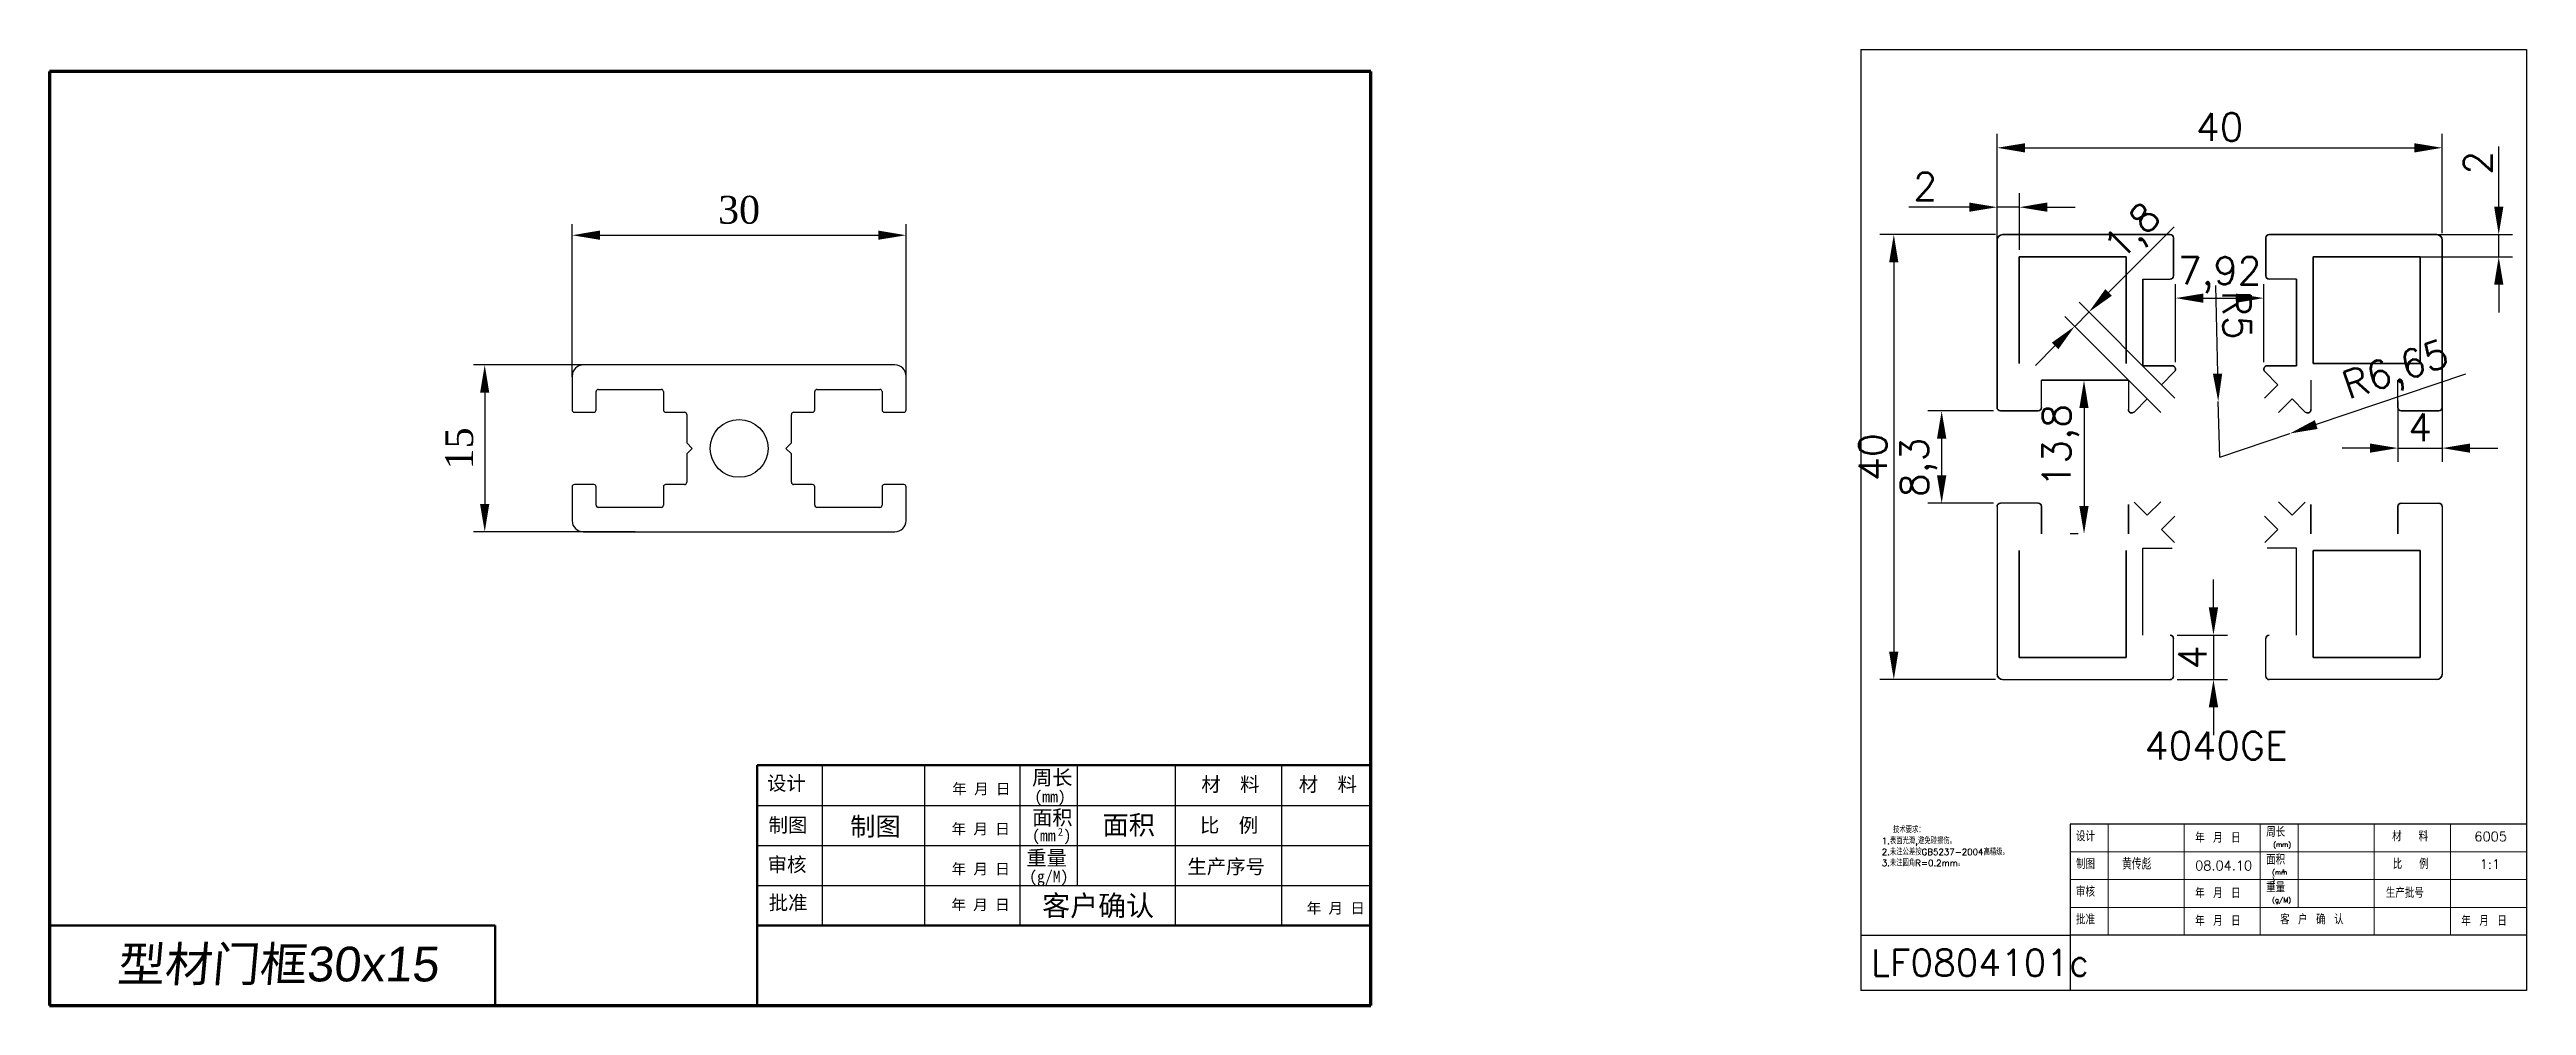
# Model space of a CAD drawing. Header units: millimetres. Extents: x 667 to 3290, y 428 to 2286.
# Drawn here: x 1405.6 to 1628.2, y 483.9 to 569.8 of the extents above; entities that cross this region are included whole.
import ezdxf

# ---------------------------------------------------------------- set-up
doc = ezdxf.new("R2010")
doc.units = ezdxf.units.MM
doc.layers.add('DIMENSION', color=1, linetype='Continuous')
doc.layers.add('细线', color=100, linetype='Continuous')
for name, color, linetype, lineweight in [('实体1', 5, 'Continuous', 50), ('文字层', 10, 'Continuous', 0), ('标注层', 210, 'Continuous', 0), ('粗实线', 130, 'Continuous', 30), ('细实线', 130, 'Continuous', 0)]:
    doc.layers.add(name, color=color, linetype=linetype, lineweight=lineweight)
doc.styles.add('ROMANS', font='romans.shx', dxfattribs={"oblique": 5})
doc.styles.get("Standard").update_dxf_attribs({"font": 'txt', "bigfont": 'gbcbig.shx'})
doc.styles.add('TIMES', font='times.ttf')
doc.styles.add('宋体', font='', dxfattribs={"height": 2.5})
doc.styles.add('文字', font='')
doc.styles.get('宋体').set_extended_font_data('SimSun')
doc.styles.get('文字').set_extended_font_data('KaiTi_GB2312')
doc.dimstyles.new('ISO-25', dxfattribs={"dimtxt": 2.5, "dimasz": 2.5, "dimexe": 1.25, "dimexo": 0.625, "dimtad": 1, "dimtxsty": 'Standard', "dimcen": 2.5, "dimadec": 0, "dimazin": 0, "dimtfac": 1, "dimtmove": 0, "dimatfit": 3, "dimfxl": 1, "dimarcsym": 0})

msp = doc.modelspace()

# ---------------------------------------------------------------- texts
at = {"insert": (1411.642, 489.182), "char_height": 3.12, "width": 37.1019, "attachment_point": 1, "style": 'ROMANS'}
msp.add_mtext('{\\fSimSun|b0|i0|c134|p2;型材门框\\fArial|b0|i0|c0|p34;30x15}', dxfattribs=at)
at = {"layer": '实体1'}
for s, height, style, p in [('周长', 1.3304, '宋体', (1493.888, 503.727)), ('设计', 1.2792, '宋体', (1470.074, 503.24)), ('年 月 日', 0.9594, '宋体', (1486.714, 502.892)), ('(mm)', 1.0393, '文字', (1494.089, 502.156)), ('材  料', 1.2792, '宋体', (1509.09, 503.141)), ('材  料', 1.2792, '宋体', (1517.849, 503.141)), ('制图', 1.2792, '宋体', (1470.21, 499.479)), ('制图', 1.6629, '宋体', (1477.546, 499.161)), ('面积', 1.3304, '宋体', (1493.888, 500.129)), ('面积', 1.7295, '宋体', (1500.209, 499.26)), ('比  例', 1.2792, '宋体', (1508.967, 499.464)), ('年 月 日', 0.9594, '宋体', (1486.655, 499.294)), ('(mm )', 1.0393, '文字', (1493.883, 498.663)), ('2', 0.686, '文字', (1496.199, 499.161)), ('审核', 1.2792, '宋体', (1470.125, 495.929)), ('年 月 日', 0.9594, '宋体', (1486.655, 495.697)), ('重量', 1.3304, '宋体', (1493.378, 496.497)), ('生产序号', 1.2792, '宋体', (1507.837, 495.746)), ('(g/M)', 1.0393, '文字', (1493.621, 494.976)), ('客户确认', 1.842, '宋体', (1494.797, 491.953)), ('批准', 1.2792, '宋体', (1470.219, 492.502)), ('年 月 日', 0.9594, '宋体', (1486.637, 492.483)), ('年 月 日', 0.9594, '宋体', (1518.559, 492.173))]:
    msp.add_text(s, height=height, dxfattribs=dict(at, style=style)).set_placement(p)
at = {"layer": '文字层', "attachment_point": 1}
for s, insert, char_height, width in [('1.表面光滑,避免碰擦伤。', (1570.225, 498.983, 18.171), 0.56953, 9.726), ('  技术要求：', (1570.225, 499.98, 18.171), 0.5695, 9.726), ('设计', (1587.678, 499.521, 18.171), 0.8543, 2.4856), ('年 月 日', (1598.383, 499.392, 18.171), 0.8543, 4.77968), ('周长', (1604.764, 499.916, 18.171), 0.8543, 2.4856), ('(mm)', (1605.398, 498.581, 18.171), 0.4271, 1.5833), ('材  料', (1616.079, 499.521, 18.171), 0.8543, 3.72026), ('6005', (1623.471, 499.521, 18.171), 0.8543, 4.44234), ('2.未注公差按GB5237-2004高精级。', (1570.225, 497.986, 18.171), 0.56953, 13.11896), ('3.未注圆角R=0.2mm。', (1570.225, 496.99, 18.171), 0.56953, 7.4473), ('制图', (1587.678, 497.029, 18.171), 0.8543, 2.4856), ('黄传彪', (1591.831, 497.143, 18.171), 1.0252, 4.62004), ('08.04.10', (1598.383, 496.901, 18.171), 0.8543, 4.81692), ('面积', (1604.764, 497.424, 18.171), 0.8543, 2.4856), ('比  例', (1616.134, 497.029, 18.171), 0.8543, 3.72026), ('1:1', (1623.953, 497.029, 18.171), 0.8543, 1.87945), ('审核', (1587.678, 494.537, 18.171), 0.8543, 2.4856), ('年 月 日', (1598.383, 494.409, 18.171), 0.8543, 4.77968), ('重量', (1604.764, 494.933, 18.171), 0.8543, 2.4856), ('(mm )', (1605.298, 496.089, 18.171), 0.4271, 1.5418), ('2', (1606.22, 496.087, 18.171), 0.214, 0.21332), ('生产批号', (1615.516, 494.435, 18.171), 0.8543, 4.93865), ('批准', (1587.678, 492.046, 18.171), 0.8543, 2.4856), ('年 月 日', (1598.383, 491.917, 18.171), 0.8543, 4.77968), ('(g/M)', (1605.298, 493.598, 18.171), 0.4271, 1.5833), ('客 户 确 认', (1606.018, 492.046, 18.171), 0.8543, 6.89133), ('年 月 日', (1622.303, 491.917, 18.171), 0.8543, 4.73354), ('{\\H1.042x;LF0804101c}', (1569.244, 488.93, 18.171), 2.27812, 17.42766)]:
    msp.add_mtext(s, dxfattribs=dict(at, insert=insert, char_height=char_height, width=width))
at = {"layer": '标注层', "insert": (1593.842, 508.508, 18.171), "char_height": 2.5, "width": 23.02911, "attachment_point": 1}
msp.add_mtext('4040GE', dxfattribs=at)

# ---------------------------------------------------------------- blocks, each defined once
blk = doc.blocks.new('*D949')
at = {"layer": 'DEFPOINTS', "color": 0, "transparency": 16777216}
for p in [(1588.83, 546.22), (1595.96, 539.09, -28.43), (1594.69, 537.82, -28.43)]:
    blk.add_point(p, dxfattribs=at)
at = {"layer": '标注层', "color": 0, "lineweight": -2, "transparency": 16777216}
for p, q in [((1590.6, 547.99), (1596.49, 553.88)), ((1594.24, 538.26), (1586.68, 545.83)), ((1587.56, 544.94), (1588.83, 546.22)), ((1595.52, 539.53), (1587.95, 547.1)), ((1585.79, 543.18), (1584.03, 541.41))]:
    blk.add_line(p, q, dxfattribs=at)
at = {"layer": '标注层', "color": 0, "transparency": 16777216}
for points in [[(1590.31, 548.28), (1590.9, 547.69), (1588.83, 546.22)], [(1585.5, 543.47), (1586.09, 542.88), (1587.56, 544.94)]]:
    blk.add_solid(points, dxfattribs=at)
at = {"layer": '标注层', "color": 0, "transparency": 16777216, "insert": (1592.96, 553.29), "char_height": 2.5, "attachment_point": 5, "rotation": 45}
blk.add_mtext('1,8', dxfattribs=at)
blk = doc.blocks.new('*D950')
at = {"layer": 'DEFPOINTS', "color": 0, "transparency": 16777216}
for p in [(1604.55, 547.48), (1596.62, 541.09, -28.43), (1604.55, 541.09, -28.43)]:
    blk.add_point(p, dxfattribs=at)
at = {"layer": '标注层', "color": 0, "lineweight": -2, "transparency": 16777216}
for p, q in [((1596.62, 541.72), (1596.62, 548.73)), ((1599.12, 547.48), (1602.05, 547.48)), ((1604.55, 541.72), (1604.55, 548.73))]:
    blk.add_line(p, q, dxfattribs=at)
at = {"layer": '标注层', "color": 0, "transparency": 16777216}
for points in [[(1599.12, 547.89), (1599.12, 547.06), (1596.62, 547.48)], [(1602.05, 547.89), (1602.05, 547.06), (1604.55, 547.48)]]:
    blk.add_solid(points, dxfattribs=at)
at = {"layer": '标注层', "color": 0, "transparency": 16777216, "insert": (1600.59, 549.56), "char_height": 2.5, "attachment_point": 5}
blk.add_mtext('7,92', dxfattribs=at)
blk = doc.blocks.new('*D951')
at = {"layer": 'DEFPOINTS', "color": 0, "transparency": 16777216}
for p in [(1616.59, 538.87, -28.43), (1620.59, 538.87, -28.43), (1620.59, 534)]:
    blk.add_point(p, dxfattribs=at)
at = {"layer": '标注层', "color": 0, "lineweight": -2, "transparency": 16777216}
for p, q in [((1616.59, 538.24), (1616.59, 532.75)), ((1620.59, 538.24), (1620.59, 532.75)), ((1614.09, 534), (1611.59, 534)), ((1616.59, 534), (1620.59, 534)), ((1623.09, 534), (1625.59, 534))]:
    blk.add_line(p, q, dxfattribs=at)
at = {"layer": '标注层', "color": 0, "transparency": 16777216}
for points in [[(1614.09, 534.41), (1614.09, 533.58), (1616.59, 534)], [(1623.09, 534.41), (1623.09, 533.58), (1620.59, 534)]]:
    blk.add_solid(points, dxfattribs=at)
at = {"layer": '标注层', "color": 0, "transparency": 16777216, "insert": (1618.59, 535.87), "char_height": 2.5, "attachment_point": 5}
blk.add_mtext('4', dxfattribs=at)
blk = doc.blocks.new('*D952')
at = {"layer": 'DEFPOINTS', "color": 0, "transparency": 16777216}
for p in [(1580.59, 555.65), (1580.59, 551.19, -28.43), (1582.59, 551.19, -28.43)]:
    blk.add_point(p, dxfattribs=at)
at = {"layer": '标注层', "color": 0, "lineweight": -2, "transparency": 16777216}
for p, q in [((1580.59, 551.82), (1580.59, 556.9)), ((1582.59, 551.82), (1582.59, 556.9)), ((1578.09, 555.65), (1572.67, 555.65)), ((1582.59, 555.65), (1580.59, 555.65)), ((1585.09, 555.65), (1587.59, 555.65))]:
    blk.add_line(p, q, dxfattribs=at)
at = {"layer": '标注层', "color": 0, "transparency": 16777216}
for points in [[(1578.09, 556.07), (1578.09, 555.24), (1580.59, 555.65)], [(1585.09, 556.07), (1585.09, 555.24), (1582.59, 555.65)]]:
    blk.add_solid(points, dxfattribs=at)
at = {"layer": '标注层', "color": 0, "transparency": 16777216, "insert": (1574.13, 557.53), "char_height": 2.5, "attachment_point": 5}
blk.add_mtext('2', dxfattribs=at)
blk = doc.blocks.new('*D953')
at = {"layer": 'DEFPOINTS', "color": 0, "transparency": 16777216}
for p in [(1616.04, 553.19, -28.43), (1625.66, 553.19), (1616.04, 551.19, -28.43)]:
    blk.add_point(p, dxfattribs=at)
at = {"layer": '标注层', "color": 0, "lineweight": -2, "transparency": 16777216}
for p, q in [((1625.66, 555.69), (1625.66, 561.11)), ((1616.67, 553.19), (1626.91, 553.19)), ((1625.66, 551.19), (1625.66, 553.19)), ((1616.67, 551.19), (1626.91, 551.19)), ((1625.66, 548.69), (1625.66, 546.19))]:
    blk.add_line(p, q, dxfattribs=at)
at = {"layer": '标注层', "color": 0, "transparency": 16777216}
for points in [[(1625.25, 555.69), (1626.08, 555.69), (1625.66, 553.19)], [(1625.25, 548.69), (1626.08, 548.69), (1625.66, 551.19)]]:
    blk.add_solid(points, dxfattribs=at)
at = {"layer": '标注层', "color": 0, "transparency": 16777216, "insert": (1623.79, 559.65), "char_height": 2.5, "attachment_point": 5, "rotation": 90}
blk.add_mtext('2', dxfattribs=at)
blk = doc.blocks.new('*D954')
at = {"layer": 'DEFPOINTS', "color": 0, "transparency": 16777216}
for p in [(1596.14, 517.19), (1596.14, 513.19), (1600.03, 513.19)]:
    blk.add_point(p, dxfattribs=at)
at = {"layer": '标注层', "color": 0, "lineweight": -2, "transparency": 16777216}
for p, q in [((1600.03, 519.69), (1600.03, 522.19)), ((1596.76, 517.19), (1601.28, 517.19)), ((1600.03, 517.19), (1600.03, 513.19)), ((1596.76, 513.19), (1601.28, 513.19)), ((1600.03, 510.69), (1600.03, 508.19))]:
    blk.add_line(p, q, dxfattribs=at)
at = {"layer": '标注层', "color": 0, "transparency": 16777216}
for points in [[(1599.61, 519.69), (1600.45, 519.69), (1600.03, 517.19)], [(1599.61, 510.69), (1600.45, 510.69), (1600.03, 513.19)]]:
    blk.add_solid(points, dxfattribs=at)
at = {"layer": '标注层', "color": 0, "transparency": 16777216, "insert": (1598.15, 515.19), "char_height": 2.5, "attachment_point": 5, "rotation": 90}
blk.add_mtext('4', dxfattribs=at)
blk = doc.blocks.new('*D955')
at = {"layer": 'DEFPOINTS', "color": 0, "transparency": 16777216}
for p in [(1600.46, 538.19, -58.43), (1600.59, 533.19, -58.43)]:
    blk.add_point(p, dxfattribs=at)
at = {"layer": '标注层', "color": 0, "lineweight": -2, "transparency": 16777216}
for p, q in [((1600.2, 548.6), (1600.4, 540.69)), ((1600.59, 533.19), (1600.46, 538.19))]:
    blk.add_line(p, q, dxfattribs=at)
at = {"layer": '标注层', "color": 0, "transparency": 16777216}
blk.add_solid([(1600.82, 540.7), (1599.98, 540.68), (1600.46, 538.19)], dxfattribs=at)
at = {"layer": '标注层', "color": 0, "transparency": 16777216, "insert": (1602.14, 545.94), "char_height": 2.5, "attachment_point": 5, "rotation": 271.4393}
blk.add_mtext('R5', dxfattribs=at)
blk = doc.blocks.new('*D956')
at = {"layer": 'DEFPOINTS', "color": 0, "transparency": 16777216}
for p in [(1606.89, 535.31, -28.43), (1600.59, 533.19, -28.43)]:
    blk.add_point(p, dxfattribs=at)
at = {"layer": '标注层', "color": 0, "lineweight": -2, "transparency": 16777216}
for p, q in [((1622.68, 540.63), (1609.26, 536.11)), ((1600.59, 533.19), (1606.89, 535.31))]:
    blk.add_line(p, q, dxfattribs=at)
at = {"layer": '标注层', "color": 0, "transparency": 16777216}
blk.add_solid([(1609.13, 536.51), (1609.39, 535.72), (1606.89, 535.31)], dxfattribs=at)
at = {"layer": '标注层', "color": 0, "transparency": 16777216, "insert": (1616.49, 540.74), "char_height": 2.5, "attachment_point": 5, "rotation": 18.6109}
blk.add_mtext('R6,65', dxfattribs=at)
blk = doc.blocks.new('*D957')
at = {"layer": 'DEFPOINTS', "color": 0, "transparency": 16777216}
for p in [(1581.09, 553.19, -28.43), (1571.31, 513.19), (1581.09, 513.19, -28.43)]:
    blk.add_point(p, dxfattribs=at)
at = {"layer": '标注层', "color": 0, "lineweight": -2, "transparency": 16777216}
for p, q in [((1580.46, 553.19), (1570.06, 553.19)), ((1571.31, 550.69), (1571.31, 515.69)), ((1580.46, 513.19), (1570.06, 513.19))]:
    blk.add_line(p, q, dxfattribs=at)
at = {"layer": '标注层', "color": 0, "transparency": 16777216}
for points in [[(1570.89, 550.69), (1571.72, 550.69), (1571.31, 553.19)], [(1570.89, 515.69), (1571.72, 515.69), (1571.31, 513.19)]]:
    blk.add_solid(points, dxfattribs=at)
at = {"layer": '标注层', "color": 0, "transparency": 16777216, "insert": (1569.43, 533.19), "char_height": 2.5, "attachment_point": 5, "rotation": 90}
blk.add_mtext('40', dxfattribs=at)
blk = doc.blocks.new('*D958')
at = {"layer": 'DEFPOINTS', "color": 0, "transparency": 16777216}
for p in [(1620.59, 560.99), (1580.59, 552.69, -58.43), (1620.59, 552.69, -28.43)]:
    blk.add_point(p, dxfattribs=at)
at = {"layer": '标注层', "color": 0, "lineweight": -2, "transparency": 16777216}
for p, q in [((1580.59, 553.32), (1580.59, 562.24)), ((1583.09, 560.99), (1618.09, 560.99)), ((1620.59, 553.32), (1620.59, 562.24))]:
    blk.add_line(p, q, dxfattribs=at)
at = {"layer": '标注层', "color": 0, "transparency": 16777216}
for points in [[(1583.09, 561.4), (1583.09, 560.57), (1580.59, 560.99)], [(1618.09, 561.4), (1618.09, 560.57), (1620.59, 560.99)]]:
    blk.add_solid(points, dxfattribs=at)
at = {"layer": '标注层', "color": 0, "transparency": 16777216, "insert": (1600.59, 562.86), "char_height": 2.5, "attachment_point": 5}
blk.add_mtext('40', dxfattribs=at)
blk = doc.blocks.new('*D959')
at = {"layer": 'DEFPOINTS', "color": 0, "transparency": 16777216}
for p in [(1588.49, 540.09, -58.43), (1588.4, 526.29), (1588.49, 526.29, -28.43)]:
    blk.add_point(p, dxfattribs=at)
at = {"layer": '标注层', "color": 0, "lineweight": -2, "transparency": 16777216}
for p, q in [((1587.86, 540.09), (1587.15, 540.09)), ((1588.4, 537.59), (1588.4, 528.79)), ((1587.86, 526.29), (1587.15, 526.29))]:
    blk.add_line(p, q, dxfattribs=at)
at = {"layer": '标注层', "color": 0, "transparency": 16777216}
for points in [[(1587.98, 537.59), (1588.81, 537.59), (1588.4, 540.09)], [(1587.98, 528.79), (1588.81, 528.79), (1588.4, 526.29)]]:
    blk.add_solid(points, dxfattribs=at)
at = {"layer": '标注层', "color": 0, "transparency": 16777216, "insert": (1586.31, 534.21), "char_height": 2.5, "attachment_point": 5, "rotation": 90}
blk.add_mtext('13,8', dxfattribs=at)
blk = doc.blocks.new('*D960')
at = {"layer": 'DEFPOINTS', "color": 0, "transparency": 16777216}
for p in [(1580.89, 537.34, -58.43), (1575.61, 529.04), (1580.89, 529.04, -28.43)]:
    blk.add_point(p, dxfattribs=at)
at = {"layer": '标注层', "color": 0, "lineweight": -2, "transparency": 16777216}
for p, q in [((1580.26, 537.34), (1574.36, 537.34)), ((1575.61, 534.84), (1575.61, 531.54)), ((1580.26, 529.04), (1574.36, 529.04))]:
    blk.add_line(p, q, dxfattribs=at)
at = {"layer": '标注层', "color": 0, "transparency": 16777216}
for points in [[(1575.19, 534.84), (1576.03, 534.84), (1575.61, 537.34)], [(1575.19, 531.54), (1576.03, 531.54), (1575.61, 529.04)]]:
    blk.add_solid(points, dxfattribs=at)
at = {"layer": '标注层', "color": 0, "transparency": 16777216, "insert": (1573.53, 532.27), "char_height": 2.5, "attachment_point": 5, "rotation": 90}
blk.add_mtext('8,3', dxfattribs=at)
blk = doc.blocks.new('*D1289')
at = {"layer": 'DEFPOINTS', "color": 0, "transparency": 16777216}
for p in [(1458.72, 541.47), (1444.71, 526.47), (1458.72, 526.47)]:
    blk.add_point(p, dxfattribs=at)
at = {"layer": 'DIMENSION', "lineweight": -2, "transparency": 16777216}
for p, q in [((1458.22, 541.47), (1443.71, 541.47)), ((1444.71, 538.97), (1444.71, 528.97)), ((1458.22, 526.47), (1443.71, 526.47))]:
    blk.add_line(p, q, dxfattribs=at)
at = {"layer": 'DIMENSION', "transparency": 16777216}
for points in [[(1444.29, 538.97), (1445.12, 538.97), (1444.71, 541.47)], [(1444.29, 528.97), (1445.12, 528.97), (1444.71, 526.47)]]:
    blk.add_solid(points, dxfattribs=at)
at = {"layer": 'DIMENSION', "transparency": 16777216, "insert": (1442.43, 533.97), "char_height": 2.5, "attachment_point": 5, "rotation": 90, "style": 'TIMES'}
blk.add_mtext('15', dxfattribs=at)
blk = doc.blocks.new('*D1290')
at = {"layer": 'DEFPOINTS', "color": 0, "transparency": 16777216}
for p in [(1482.56, 553.13), (1452.56, 539.91), (1482.56, 539.44)]:
    blk.add_point(p, dxfattribs=at)
at = {"layer": 'DIMENSION', "lineweight": -2, "transparency": 16777216}
for p, q in [((1452.56, 540.41), (1452.56, 554.13)), ((1455.06, 553.13), (1480.06, 553.13)), ((1482.56, 539.94), (1482.56, 554.13))]:
    blk.add_line(p, q, dxfattribs=at)
at = {"layer": 'DIMENSION', "transparency": 16777216}
for points in [[(1455.06, 553.55), (1455.06, 552.72), (1452.56, 553.13)], [(1480.06, 553.55), (1480.06, 552.72), (1482.56, 553.13)]]:
    blk.add_solid(points, dxfattribs=at)
at = {"layer": 'DIMENSION', "transparency": 16777216, "insert": (1467.56, 555.4), "char_height": 2.5, "attachment_point": 5, "style": 'TIMES'}
blk.add_mtext('30', dxfattribs=at)

# ---------------------------------------------------------------- dimensions: what is measured, and where the dimension line sits
at = {"layer": 'DIMENSION'}
dim = msp.add_linear_dim(base=(1482.561, 553.132), p1=(1452.561, 539.91), p2=(1482.561, 539.439), dimstyle='ISO-25', override={"dimexe": 1, "dimexo": 0.5, "dimgap": 1, "dimtad": 3, "dimtoh": 1, "dimtxsty": 'TIMES', "dimcen": 1, "dimclrd": 256, "dimclre": 256, "dimclrt": 256, "dimtp": 0.05, "dimtm": 0.05, "dimtfac": 0.6}, dxfattribs=at)
dim.commit()
dim.dimension.update_dxf_attribs({"geometry": '*D1290', "text_midpoint": (1467.561, 555.403)})
dim = msp.add_linear_dim(base=(1444.706, 526.474), p1=(1458.716, 541.474), p2=(1458.716, 526.474), angle=90, dimstyle='ISO-25', override={"dimexe": 1, "dimexo": 0.5, "dimgap": 1, "dimtad": 3, "dimtoh": 1, "dimtxsty": 'TIMES', "dimcen": 1, "dimclrd": 256, "dimclre": 256, "dimclrt": 256, "dimtp": 0.05, "dimtm": 0.05, "dimtfac": 0.6}, dxfattribs=at)
dim.commit()
dim.dimension.update_dxf_attribs({"geometry": '*D1289', "text_midpoint": (1442.434, 533.974)})
at = {"layer": '标注层'}
for base, p1, p2, picture, middle in [((1620.587, 560.986, 18.171), (1580.587, 552.691, -40.255), (1620.587, 552.691, -10.255), '*D958', (1600.587, 562.861, 18.171)), ((1580.587, 555.654, 18.171), (1582.587, 551.191, -10.255), (1580.587, 551.191, -10.255), '*D952', (1574.129, 557.529, 18.171)), ((1620.587, 533.998, 18.171), (1616.587, 538.866, -10.255), (1620.587, 538.866, -10.255), '*D951', (1618.587, 535.873, 18.171))]:
    dim = msp.add_linear_dim(base=base, p1=p1, p2=p2, dimstyle='ISO-25', dxfattribs=at)
    dim.commit()
    dim.dimension.update_dxf_attribs({"geometry": picture, "text_midpoint": middle})
for base, p1, p2, picture, middle in [((1625.664, 553.191, 18.171), (1616.044, 551.191, -10.255), (1616.044, 553.191, -10.255), '*D953', (1623.789, 559.649, 18.171)), ((1571.308, 513.191, 18.171), (1581.087, 553.191, -10.255), (1581.087, 513.191, -10.255), '*D957', (1569.433, 533.191, 18.171)), ((1600.03, 513.191), (1596.137, 517.191), (1596.137, 513.191), '*D954', (1598.155, 515.191))]:
    dim = msp.add_linear_dim(base=base, p1=p1, p2=p2, angle=90, dimstyle='ISO-25', dxfattribs=at)
    dim.commit()
    dim.dimension.update_dxf_attribs({"geometry": picture, "text_midpoint": middle})
dim = msp.add_aligned_dim(p1=(1594.687, 537.818, -10.255), p2=(1595.96, 539.091, -10.255), distance=10.078, dimstyle='ISO-25', dxfattribs=at)
dim.commit()
dim.dimension.update_dxf_attribs({"geometry": '*D949', "text_midpoint": (1592.958, 553.288, 18.171)})
dim = msp.add_linear_dim(base=(1604.549, 547.476, 18.171), p1=(1596.625, 541.091, -10.255), p2=(1604.549, 541.091, -10.255), dimstyle='ISO-25', dxfattribs=at)
dim.commit()
dim.dimension.update_dxf_attribs({"geometry": '*D950', "text_midpoint": (1600.587, 547.476, 18.171), "dimtype": 160})
for center, mpoint, picture, middle in [((1600.587, 533.191, -40.255), (1600.462, 538.189, -40.255), '*D955', (1602.142, 545.942, 18.171)), ((1600.587, 533.191, -10.255), (1606.889, 535.313, -10.255), '*D956', (1616.491, 540.745, 18.171))]:
    dim = msp.add_radius_dim(center=center, mpoint=mpoint, dimstyle='ISO-25', dxfattribs=at)
    dim.commit()
    dim.dimension.update_dxf_attribs({"geometry": picture, "text_midpoint": middle})
for base, p1, p2, picture, middle in [((1588.397, 526.291, 18.171), (1588.487, 540.091, -40.255), (1588.487, 526.291, -10.255), '*D959', (1588.397, 534.206, 18.171)), ((1575.611, 529.041, 18.171), (1580.887, 537.341, -40.255), (1580.887, 529.041, -10.255), '*D960', (1575.611, 532.269, 18.171))]:
    dim = msp.add_linear_dim(base=base, p1=p1, p2=p2, angle=90, dimstyle='ISO-25', dxfattribs=at)
    dim.commit()
    dim.dimension.update_dxf_attribs({"geometry": picture, "text_midpoint": middle, "dimtype": 160})

# ---------------------------------------------------------------- linework, layer by layer
for p, q in [((1580.587, 552.691, -10.255), (1580.587, 537.641, -10.255)), ((1596.137, 553.191, -10.255), (1581.087, 553.191, -10.255)), ((1596.437, 549.491, -10.255), (1596.437, 552.891, -10.255)), ((1604.737, 549.491, -10.255), (1604.737, 552.891, -10.255)), ((1605.037, 553.191, -10.255), (1620.087, 553.191, -10.255)), ((1620.587, 552.691, -10.255), (1620.587, 537.641, -10.255)), ((1582.587, 551.191, -10.255), (1592.187, 551.191, -10.255)), ((1582.587, 541.591, -10.255), (1582.587, 551.191, -10.255)), ((1592.187, 551.191, -10.255), (1592.187, 541.591, -10.255)), ((1618.587, 551.191, -10.255), (1608.987, 551.191, -10.255)), ((1608.987, 551.191, -10.255), (1608.987, 541.591, -10.255)), ((1618.587, 541.591, -10.255), (1618.587, 551.191, -10.255)), ((1593.687, 549.191, -10.255), (1596.137, 549.191, -10.255)), ((1593.687, 541.391, -10.255), (1593.687, 549.191, -10.255)), ((1607.487, 549.191, -10.255), (1605.037, 549.191, -10.255)), ((1607.487, 541.391, -10.255), (1607.487, 549.191, -10.255)), ((1596.325, 541.391, -10.255), (1593.687, 541.391, -10.255)), ((1595.355, 539.696, -10.255), (1596.537, 540.879, -10.255)), ((1605.82, 539.696, -10.255), (1604.637, 540.879, -10.255)), ((1604.849, 541.391, -10.255), (1607.487, 541.391, -10.255)), ((1608.987, 541.591, -10.255), (1618.587, 541.591, -10.255)), ((1584.587, 540.091, -10.255), (1592.387, 540.091, -10.255)), ((1584.587, 537.641, -10.255), (1584.587, 540.091, -10.255)), ((1592.387, 540.091, -10.255), (1592.387, 537.453, -10.255)), ((1596.565, 538.486, -10.255), (1595.355, 539.696, -10.255)), ((1604.61, 538.486, -10.255), (1605.82, 539.696, -10.255)), ((1608.787, 540.091, -10.255), (1608.787, 537.453, -10.255)), ((1616.587, 537.641, -10.255), (1616.587, 540.091, -10.255)), ((1580.887, 537.341, -10.255), (1584.287, 537.341, -10.255)), ((1592.899, 537.241, -10.255), (1594.082, 538.423, -10.255)), ((1594.082, 538.423, -10.255), (1595.292, 537.213, -10.255)), ((1607.092, 538.423, -10.255), (1605.883, 537.213, -10.255)), ((1608.275, 537.241, -10.255), (1607.092, 538.423, -10.255)), ((1620.287, 537.341, -10.255), (1616.887, 537.341, -10.255)), ((1580.587, 528.741, -10.255), (1580.587, 513.691, -10.255)), ((1584.287, 529.041, -10.255), (1580.887, 529.041, -10.255)), ((1584.587, 526.291, -10.255), (1584.587, 528.741, -10.255)), ((1592.387, 528.929, -10.255), (1592.387, 526.291, -10.255)), ((1594.082, 527.958, -10.255), (1592.899, 529.141, -10.255)), ((1595.292, 529.168, -10.255), (1594.082, 527.958, -10.255)), ((1595.355, 526.685, -10.255), (1596.565, 527.895, -10.255)), ((1596.565, 527.895, -10.255), (1595.355, 526.685, -10.255)), ((1605.82, 526.685, -10.255), (1604.61, 527.895, -10.255)), ((1605.883, 529.168, -10.255), (1607.092, 527.958, -10.255)), ((1607.092, 527.958, -10.255), (1608.275, 529.141, -10.255)), ((1608.787, 528.929, -10.255), (1608.787, 526.291, -10.255)), ((1616.587, 526.291, -10.255), (1616.587, 528.741, -10.255)), ((1616.887, 529.041, -10.255), (1620.287, 529.041, -10.255)), ((1620.587, 528.741, -10.255), (1620.587, 513.691, -10.255)), ((1596.537, 525.503, -10.255), (1595.355, 526.685, -10.255)), ((1604.637, 525.503, -10.255), (1605.82, 526.685, -10.255)), ((1582.587, 515.191, -10.255), (1582.587, 524.791, -10.255)), ((1592.187, 524.791, -10.255), (1592.187, 515.191, -10.255)), ((1593.687, 517.191, -10.255), (1593.687, 524.991, -10.255)), ((1593.687, 524.991, -10.255), (1596.325, 524.991, -10.255)), ((1607.487, 524.991, -10.255), (1604.849, 524.991, -10.255)), ((1607.487, 517.191, -10.255), (1607.487, 524.991, -10.255)), ((1618.587, 524.791, -10.255), (1608.987, 524.791, -10.255)), ((1608.987, 524.791, -10.255), (1608.987, 515.191, -10.255)), ((1618.587, 515.191, -10.255), (1618.587, 524.791, -10.255)), ((1596.437, 513.491, -10.255), (1596.437, 516.891, -10.255)), ((1604.737, 513.491, -10.255), (1604.737, 516.891, -10.255)), ((1592.187, 515.191, -10.255), (1582.587, 515.191, -10.255)), ((1608.987, 515.191, -10.255), (1618.587, 515.191, -10.255)), ((1581.087, 513.191, -10.255), (1596.137, 513.191, -10.255)), ((1620.087, 513.191, -10.255), (1605.037, 513.191, -10.255))]:
    msp.add_line(p, q)
at = {"extrusion": (0, -2e-16, -1)}
for p, q in [((1580.587, 537.641, -40.255), (1580.587, 552.691, -40.255)), ((1581.087, 553.191, -40.255), (1596.137, 553.191, -40.255)), ((1596.437, 552.891, -40.255), (1596.437, 549.491, -40.255)), ((1604.737, 552.891, -40.255), (1604.737, 549.491, -40.255)), ((1620.087, 553.191, -40.255), (1605.037, 553.191, -40.255)), ((1620.587, 537.641, -40.255), (1620.587, 552.691, -40.255)), ((1582.587, 551.191, -40.255), (1582.587, 541.591, -40.255)), ((1592.187, 551.191, -40.255), (1582.587, 551.191, -40.255)), ((1592.187, 541.591, -40.255), (1592.187, 551.191, -40.255)), ((1608.987, 551.191, -40.255), (1618.587, 551.191, -40.255)), ((1608.987, 541.591, -40.255), (1608.987, 551.191, -40.255)), ((1618.587, 551.191, -40.255), (1618.587, 541.591, -40.255)), ((1593.687, 549.191, -40.255), (1596.137, 549.191, -40.255)), ((1593.687, 549.191, -40.255), (1593.687, 541.391, -40.255)), ((1607.487, 549.191, -40.255), (1605.037, 549.191, -40.255)), ((1607.487, 549.191, -40.255), (1607.487, 541.391, -40.255)), ((1593.687, 541.391, -40.255), (1596.325, 541.391, -40.255)), ((1595.355, 539.696, -40.255), (1596.537, 540.879, -40.255)), ((1605.82, 539.696, -40.255), (1604.637, 540.879, -40.255)), ((1607.487, 541.391, -40.255), (1604.849, 541.391, -40.255)), ((1618.587, 541.591, -40.255), (1608.987, 541.591, -40.255)), ((1592.387, 540.091, -40.255), (1584.587, 540.091, -40.255)), ((1584.587, 537.641, -40.255), (1584.587, 540.091, -40.255)), ((1592.387, 540.091, -40.255), (1592.387, 537.453, -40.255)), ((1596.565, 538.486, -40.255), (1595.355, 539.696, -40.255)), ((1596.565, 538.486, -40.255), (1595.355, 539.696, -40.255)), ((1604.61, 538.486, -40.255), (1605.82, 539.696, -40.255)), ((1604.61, 538.486, -40.255), (1605.82, 539.696, -40.255)), ((1608.787, 540.091, -40.255), (1608.787, 537.453, -40.255)), ((1616.587, 537.641, -40.255), (1616.587, 540.091, -40.255)), ((1584.287, 537.341, -40.255), (1580.887, 537.341, -40.255)), ((1594.082, 538.423, -40.255), (1592.899, 537.241, -40.255)), ((1595.292, 537.213, -40.255), (1594.082, 538.423, -40.255)), ((1605.883, 537.213, -40.255), (1607.092, 538.423, -40.255)), ((1607.092, 538.423, -40.255), (1608.275, 537.241, -40.255)), ((1616.887, 537.341, -40.255), (1620.287, 537.341, -40.255)), ((1580.587, 528.741, -40.255), (1580.587, 513.691, -40.255)), ((1584.287, 529.041, -40.255), (1580.887, 529.041, -40.255)), ((1584.587, 528.741, -40.255), (1584.587, 526.291, -40.255)), ((1592.387, 526.291, -40.255), (1592.387, 528.929, -40.255)), ((1594.082, 527.958, -40.255), (1592.899, 529.141, -40.255)), ((1595.292, 529.168, -40.255), (1594.082, 527.958, -40.255)), ((1596.565, 527.895, -40.255), (1595.355, 526.685, -40.255)), ((1596.565, 527.895, -40.255), (1595.355, 526.685, -40.255)), ((1604.61, 527.895, -40.255), (1605.82, 526.685, -40.255)), ((1605.883, 529.168, -40.255), (1607.092, 527.958, -40.255)), ((1607.092, 527.958, -40.255), (1608.275, 529.141, -40.255)), ((1608.787, 526.291, -40.255), (1608.787, 528.929, -40.255)), ((1616.587, 528.741, -40.255), (1616.587, 526.291, -40.255)), ((1616.887, 529.041, -40.255), (1620.287, 529.041, -40.255)), ((1620.587, 528.741, -40.255), (1620.587, 513.691, -40.255)), ((1595.355, 526.685, -40.255), (1596.537, 525.503, -40.255)), ((1605.82, 526.685, -40.255), (1604.637, 525.503, -40.255)), ((1582.587, 524.791, -40.255), (1582.587, 515.191, -40.255)), ((1592.187, 515.191, -40.255), (1592.187, 524.791, -40.255)), ((1593.687, 517.191, -40.255), (1593.687, 524.991, -40.255)), ((1593.687, 524.991, -40.255), (1596.325, 524.991, -40.255)), ((1607.487, 524.991, -40.255), (1604.849, 524.991, -40.255)), ((1607.487, 517.191, -40.255), (1607.487, 524.991, -40.255)), ((1608.987, 515.191, -40.255), (1608.987, 524.791, -40.255)), ((1608.987, 524.791, -40.255), (1618.587, 524.791, -40.255)), ((1618.587, 524.791, -40.255), (1618.587, 515.191, -40.255)), ((1596.437, 513.491, -40.255), (1596.437, 516.891, -40.255)), ((1604.737, 513.491, -40.255), (1604.737, 516.891, -40.255)), ((1582.587, 515.191, -40.255), (1592.187, 515.191, -40.255)), ((1618.587, 515.191, -40.255), (1608.987, 515.191, -40.255)), ((1581.087, 513.191, -40.255), (1596.137, 513.191, -40.255)), ((1620.087, 513.191, -40.255), (1605.037, 513.191, -40.255))]:
    msp.add_line(p, q, dxfattribs=at)
at = {"color": 7, "linetype": 'Continuous', "lineweight": 25}
for p, q in [((1481.561, 541.474), (1453.561, 541.474)), ((1452.561, 540.474), (1452.561, 537.424)), ((1454.711, 537.424), (1454.711, 539.074)), ((1454.911, 539.274), (1460.561, 539.274)), ((1460.761, 539.074), (1460.761, 537.424)), ((1474.361, 537.424), (1474.361, 539.074)), ((1474.561, 539.274), (1480.211, 539.274)), ((1480.411, 539.074), (1480.411, 537.424)), ((1482.561, 537.424), (1482.561, 540.474)), ((1452.761, 537.224), (1454.511, 537.224)), ((1460.961, 537.224), (1462.661, 537.224)), ((1462.861, 537.024), (1462.861, 534.474)), ((1472.261, 534.474), (1472.261, 537.024)), ((1472.461, 537.224), (1474.161, 537.224)), ((1480.611, 537.224), (1482.361, 537.224)), ((1462.861, 534.474), (1463.361, 533.974)), ((1471.761, 533.974), (1472.261, 534.474)), ((1463.361, 533.974), (1462.861, 533.474)), ((1462.861, 533.474), (1462.861, 530.924)), ((1472.261, 533.474), (1471.761, 533.974)), ((1472.261, 530.924), (1472.261, 533.474)), ((1452.561, 530.524), (1452.561, 527.474)), ((1454.511, 530.724), (1452.761, 530.724)), ((1454.711, 528.874), (1454.711, 530.524)), ((1460.761, 530.524), (1460.761, 528.874)), ((1462.661, 530.724), (1460.961, 530.724)), ((1474.161, 530.724), (1472.461, 530.724)), ((1474.361, 528.874), (1474.361, 530.524)), ((1480.411, 530.524), (1480.411, 528.874)), ((1482.361, 530.724), (1480.611, 530.724)), ((1482.561, 527.474), (1482.561, 530.524)), ((1460.561, 528.674), (1454.911, 528.674)), ((1480.211, 528.674), (1474.561, 528.674)), ((1453.561, 526.474), (1481.561, 526.474))]:
    msp.add_line(p, q, dxfattribs=at)
msp.add_circle((1467.561, 533.974), 2.6, dxfattribs=at)
for centre, radius, start, end in [((1581.087, 552.691, -10.255), 0.5, 90, 180), ((1596.137, 552.891, -10.255), 0.3, 0, 90), ((1605.037, 552.891, -10.255), 0.3, 90, 180), ((1620.087, 552.691, -10.255), 0.5, 0, 90), ((1596.137, 549.491, -10.255), 0.3, 270, 0), ((1605.037, 549.491, -10.255), 0.3, 180, 270), ((1596.325, 541.091, -10.255), 0.3, 315, 90), ((1604.849, 541.091, -10.255), 0.3, 90, 225), ((1580.887, 537.641, -10.255), 0.3, 180, 270), ((1584.287, 537.641, -10.255), 0.3, 270, 0), ((1592.687, 537.453, -10.255), 0.3, 180, 315), ((1608.487, 537.453, -10.255), 0.3, 225, 0), ((1616.887, 537.641, -10.255), 0.3, 180, 270), ((1620.287, 537.641, -10.255), 0.3, 270, 0), ((1580.887, 528.741, -10.255), 0.3, 90, 180), ((1584.287, 528.741, -10.255), 0.3, 0, 90), ((1616.887, 528.741, -10.255), 0.3, 90, 180), ((1620.287, 528.741, -10.255), 0.3, 0, 90), ((1596.137, 516.891, -10.255), 0.3, 0, 90), ((1605.037, 516.891, -10.255), 0.3, 90, 180), ((1581.087, 513.691, -10.255), 0.5, 180, 270), ((1596.137, 513.491, -10.255), 0.3, 270, 0), ((1605.037, 513.491, -10.255), 0.3, 180, 270), ((1620.087, 513.691, -10.255), 0.5, 270, 0)]:
    msp.add_arc(centre, radius, start, end)
at = {"extrusion": (0, -2e-16, -1)}
for centre, radius, start, end in [((-1581.087, 552.691, 40.255), 0.5, 0, 90), ((-1596.137, 552.891, 40.255), 0.3, 90, 180), ((-1605.037, 552.891, 40.255), 0.3, 0, 90), ((-1620.087, 552.691, 40.255), 0.5, 90, 180), ((-1596.137, 549.491, 40.255), 0.3, 180, 270), ((-1605.037, 549.491, 40.255), 0.3, 270, 0), ((-1596.325, 541.091, 40.255), 0.3, 90, 225), ((-1604.849, 541.091, 40.255), 0.3, 315, 90), ((-1580.887, 537.641, 40.255), 0.3, 270, 0), ((-1584.287, 537.641, 40.255), 0.3, 180, 270), ((-1592.687, 537.453, 40.255), 0.3, 225, 0), ((-1608.487, 537.453, 40.255), 0.3, 180, 315), ((-1616.887, 537.641, 40.255), 0.3, 270, 0), ((-1620.287, 537.641, 40.255), 0.3, 180, 270), ((-1580.887, 528.741, 40.255), 0.3, 0, 90), ((-1584.287, 528.741, 40.255), 0.3, 90, 180), ((-1616.887, 528.741, 40.255), 0.3, 0, 90), ((-1620.287, 528.741, 40.255), 0.3, 90, 180), ((-1596.137, 516.891, 40.255), 0.3, 90, 180), ((-1605.037, 516.891, 40.255), 0.3, 0, 90), ((-1581.087, 513.691, 40.255), 0.5, 270, 0), ((-1596.137, 513.491, 40.255), 0.3, 180, 270), ((-1605.037, 513.491, 40.255), 0.3, 270, 0), ((-1620.087, 513.691, 40.255), 0.5, 180, 270)]:
    msp.add_arc(centre, radius, start, end, dxfattribs=at)
at = {"color": 7, "linetype": 'Continuous', "lineweight": 25}
for centre, radius, start, end in [((1453.561, 540.474), 1, 90, 180), ((1481.561, 540.474), 1, 0, 90), ((1454.911, 539.074), 0.2, 90, 180), ((1460.561, 539.074), 0.2, 360, 90), ((1474.561, 539.074), 0.2, 90, 180), ((1480.211, 539.074), 0.2, 360, 90), ((1452.761, 537.424), 0.2, 180, 270), ((1454.511, 537.424), 0.2, 270, 0), ((1460.961, 537.424), 0.2, 180, 270), ((1462.661, 537.024), 0.2, 360, 90), ((1472.461, 537.024), 0.2, 90, 180), ((1474.161, 537.424), 0.2, 270, 0), ((1480.611, 537.424), 0.2, 180, 270), ((1482.361, 537.424), 0.2, 270, 0), ((1452.761, 530.524), 0.2, 90, 180), ((1454.511, 530.524), 0.2, 0, 90), ((1460.961, 530.524), 0.2, 90, 180), ((1462.661, 530.924), 0.2, 270, 0), ((1472.461, 530.924), 0.2, 180, 270), ((1474.161, 530.524), 0.2, 360, 90), ((1480.611, 530.524), 0.2, 90, 180), ((1482.361, 530.524), 0.2, 0, 90), ((1453.561, 527.474), 1, 180, 270), ((1454.911, 528.874), 0.2, 180, 270), ((1460.561, 528.874), 0.2, 270, 360), ((1474.561, 528.874), 0.2, 180, 270), ((1480.211, 528.874), 0.2, 270, 360), ((1481.561, 527.474), 1, 270, 0)]:
    msp.add_arc(centre, radius, start, end, dxfattribs=at)
at = {"layer": '实体1', "lineweight": 70}
for p, q in [((1524.333, 567.848), (1405.608, 567.848)), ((1405.608, 567.848), (1405.608, 483.901)), ((1524.333, 483.901), (1524.333, 567.848)), ((1405.608, 483.901), (1524.333, 483.901))]:
    msp.add_line(p, q, dxfattribs=at)
at = {"layer": '实体1'}
for p, q in [((1517.137, 567.848), (1506.344, 567.848)), ((1469.185, 505.487), (1524.333, 505.487)), ((1469.185, 483.901), (1469.185, 505.487)), ((1405.608, 491.096), (1445.634, 491.096)), ((1445.634, 491.096), (1445.634, 483.901)), ((1469.185, 491.096), (1473.965, 491.096)), ((1473.965, 491.096), (1524.333, 491.096))]:
    msp.add_line(p, q, dxfattribs=at)
at = {"layer": '粗实线'}
for p, q in [((1568.351, 569.823, 18.171), (1628.152, 569.823, 18.171)), ((1568.351, 569.823, 18.171), (1568.351, 485.247, 18.171)), ((1628.152, 569.823, 18.171), (1628.152, 485.247, 18.171)), ((1587.146, 500.198, 18.171), (1587.146, 485.247, 18.171)), ((1628.152, 500.198, 18.171), (1587.146, 500.198, 18.171)), ((1568.351, 490.231, 18.171), (1587.146, 490.231, 18.171)), ((1628.152, 490.231, 18.171), (1587.146, 490.231, 18.171)), ((1587.146, 490.231, 18.171), (1587.146, 485.247, 18.171)), ((1628.152, 485.247, 18.171), (1568.351, 485.247, 18.171))]:
    msp.add_line(p, q, dxfattribs=at)
at = {"layer": '细实线'}
for p, q in [((1590.563, 500.198, 18.171), (1590.563, 490.231, 18.171)), ((1597.397, 500.198, 18.171), (1597.397, 490.231, 18.171)), ((1604.232, 500.198, 18.171), (1604.232, 490.231, 18.171)), ((1607.649, 500.198, 18.171), (1607.649, 492.722, 18.171)), ((1614.483, 500.198, 18.171), (1614.483, 490.231, 18.171)), ((1621.318, 500.198, 18.171), (1621.318, 490.231, 18.171)), ((1628.152, 497.706, 18.171), (1587.146, 497.706, 18.171)), ((1628.152, 495.214, 18.171), (1587.146, 495.214, 18.171)), ((1628.152, 492.722, 18.171), (1587.146, 492.722, 18.171))]:
    msp.add_line(p, q, dxfattribs=at)
at = {"layer": '细线', "color": 5}
for p, q in [((1475.05, 491.096), (1475.05, 505.487)), ((1484.258, 491.096), (1484.258, 505.487)), ((1492.824, 491.096), (1492.824, 505.487)), ((1497.967, 494.694), (1497.967, 505.487)), ((1506.777, 491.096), (1506.777, 505.487)), ((1516.338, 491.096), (1516.338, 505.487)), ((1469.185, 501.89), (1524.333, 501.89)), ((1469.185, 498.292), (1524.333, 498.292)), ((1469.185, 494.694), (1524.333, 494.694))]:
    msp.add_line(p, q, dxfattribs=at)

msp.set_redraw_order([(e.dxf.handle, doc.entitydb.next_handle()) for e in msp.query("TEXT MTEXT ATTDEF DIMENSION ARC_DIMENSION")])  # texts and dimensions are drawn at this point

doc.saveas('drawing.dxf')
